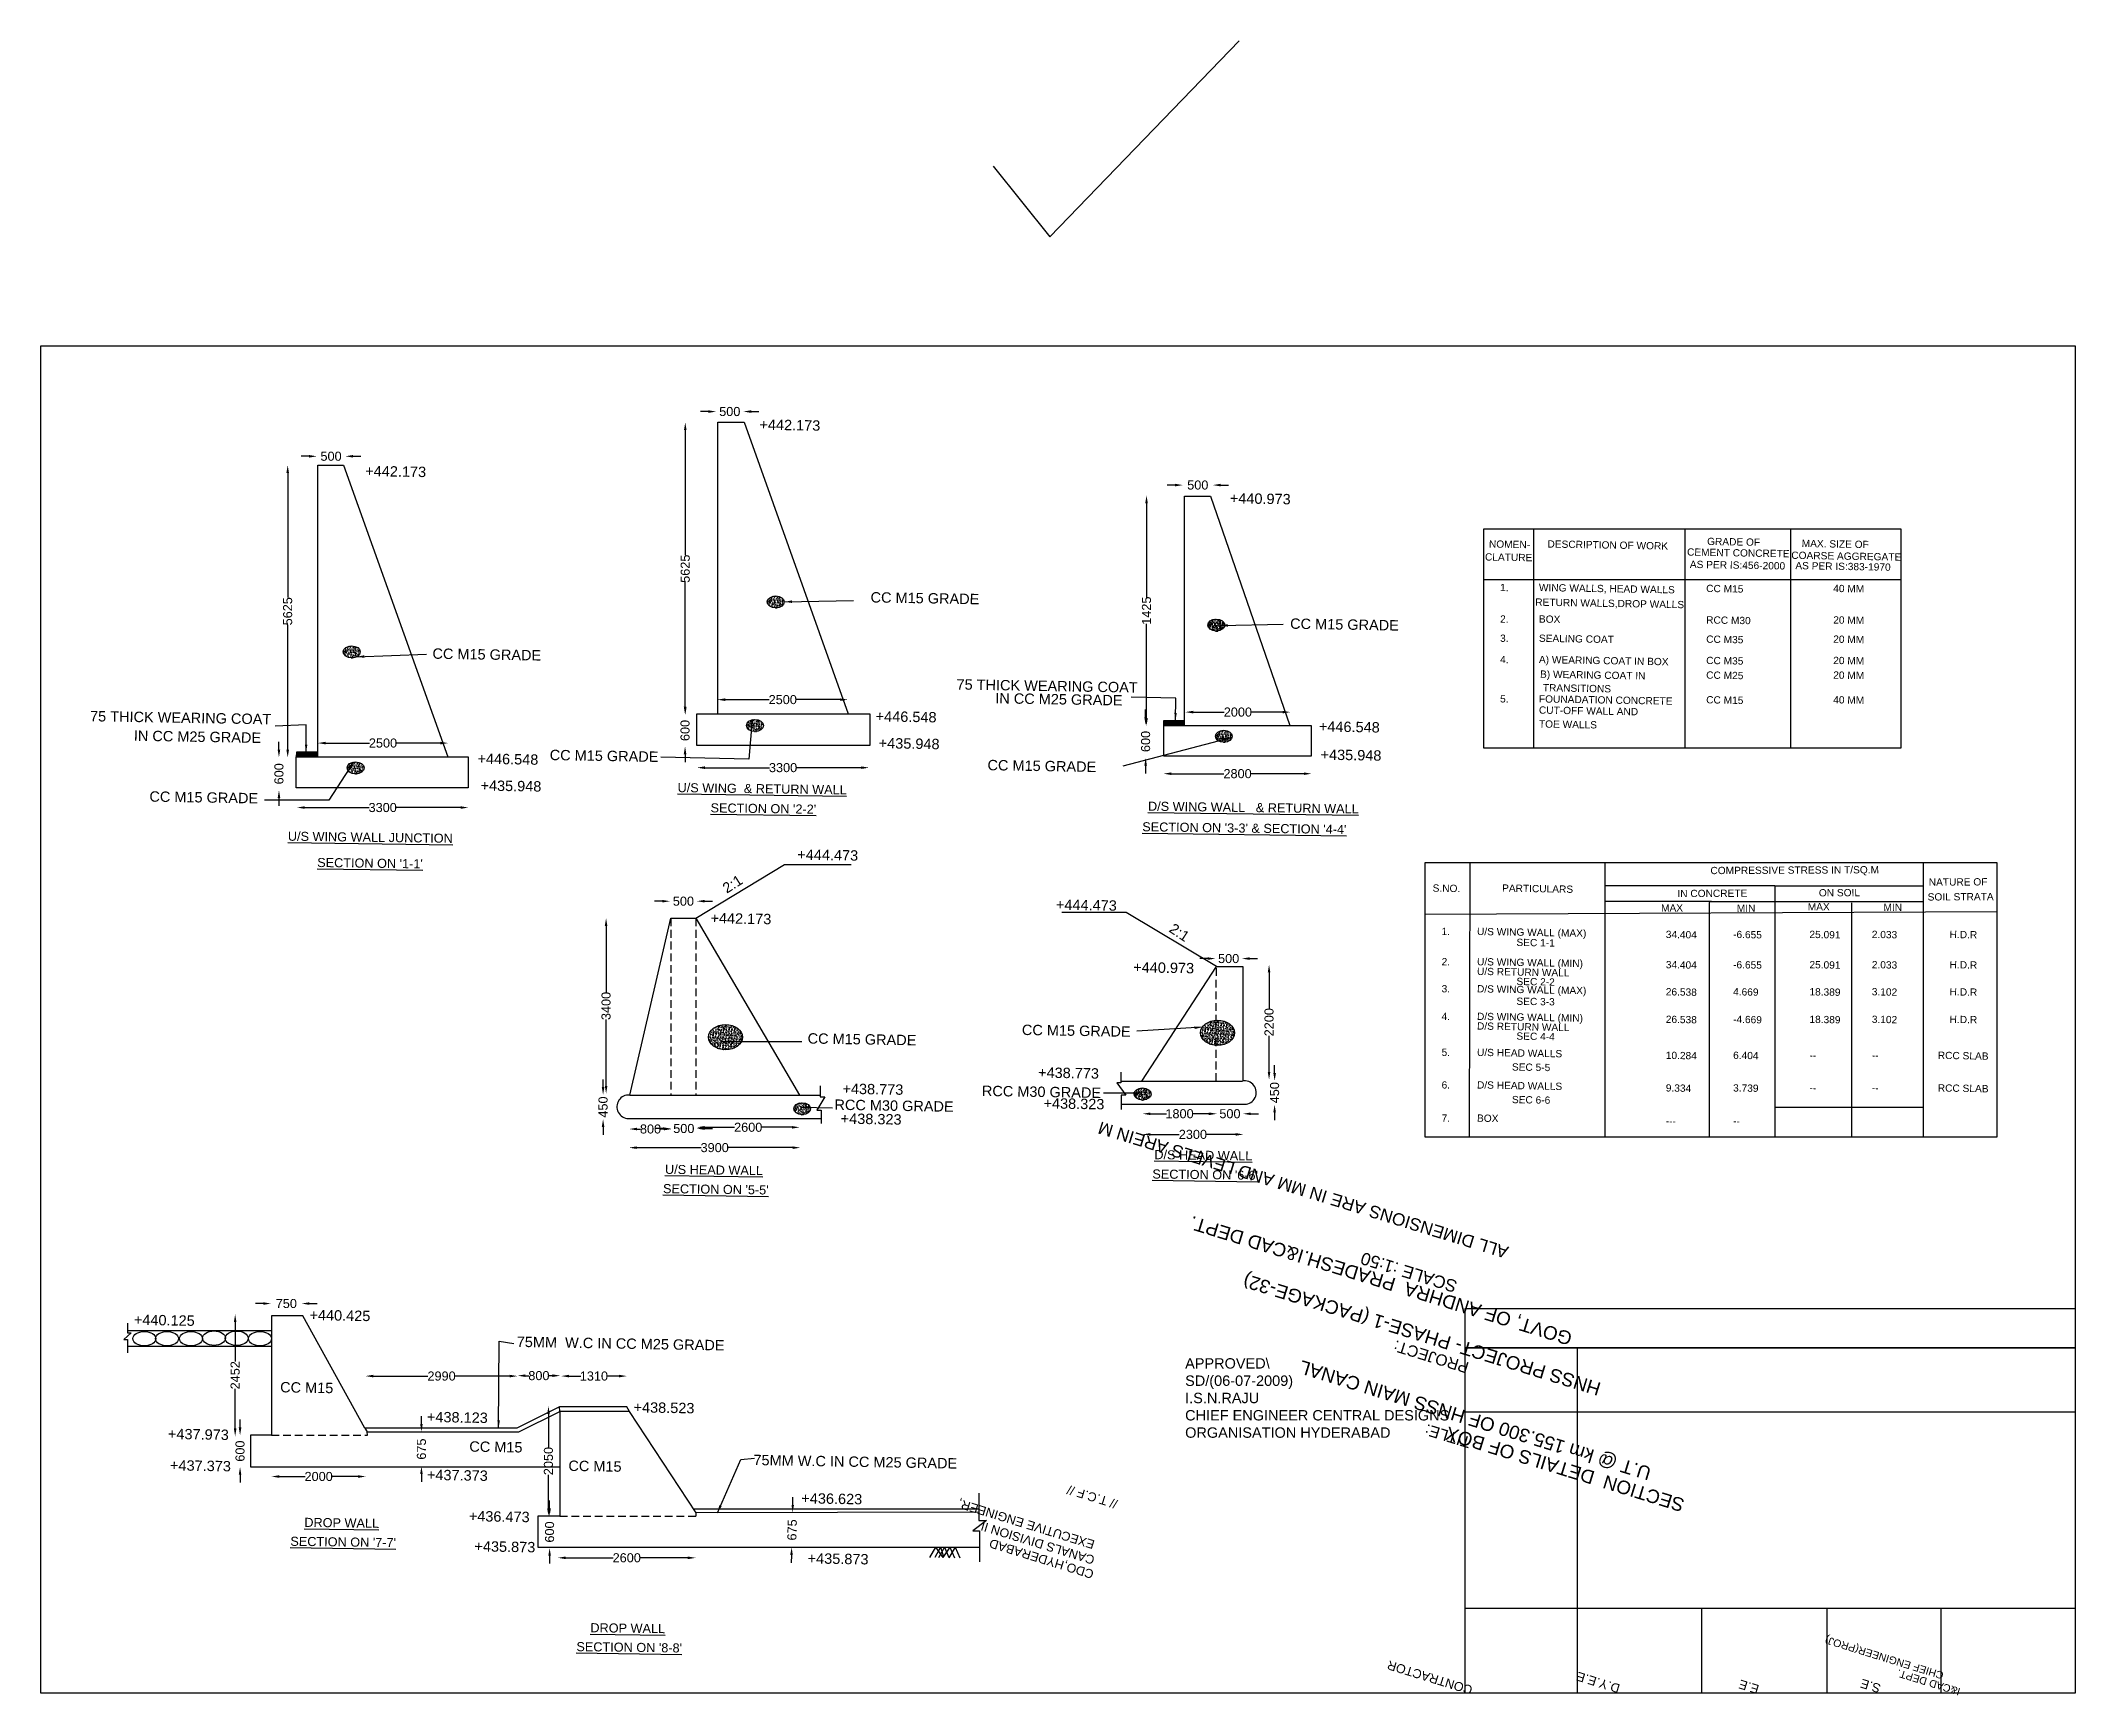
# Model space of a CAD drawing. Header units: millimetres. Extents: x -339 to 38875, y 4320 to 36213.
import ezdxf

# ---------------------------------------------------------------- set-up
doc = ezdxf.new("R2010")
doc.units = ezdxf.units.MM
doc.header["$MEASUREMENT"] = 0
doc.linetypes.add('DASHED', pattern=[0.75, 0.5, -0.25])
for name, color, linetype in [('DIM', 7, 'Continuous'), ('DWG', 7, 'Continuous'), ('TXT', 7, 'Continuous'), ('TXT @ 1', 7, 'Continuous')]:
    doc.layers.add(name, color=color, linetype=linetype)
doc.styles.add('Notes', font='arial.ttf', dxfattribs={"height": 0.1})
doc.styles.get("Standard").update_dxf_attribs({"font": 'arial.ttf'})
doc.dimstyles.new('Civil', dxfattribs={"dimtxt": 175, "dimasz": 150, "dimexe": 0.1, "dimexo": 0.0625, "dimgap": 0.09, "dimtad": 0, "dimdec": 0, "dimzin": 12, "dimdsep": 46, "dimtxsty": 'Standard', "dimcen": 0.1, "dimse1": 1, "dimse2": 1, "dimadec": 5, "dimazin": 2, "dimtfac": 1, "dimtdec": 0, "dimtofl": 0, "dimtmove": 0, "dimatfit": 3, "dimfxl": 1, "dimfrac": 1, "dimtolj": 1, "dimtzin": 0, "dimarcsym": 0})
pattern_1 = [(50, (0, 0), (71.72602, -6.27521), [7.5, -82.5]), (355, (0, 0), (-13.87513, 75.21921), [6, -66]), (100.45144, (5.98, -0.52), (57.85088, 68.944), [6.37402, -70.11421]), (46.1842, (0, 20), (106.72413, -16.55193), [11.25, -123.75]), (96.63564, (8.89, 18.62), (93.4662, 97.41186), [9.56103, -105.17138]), (351.18416, (0, 20), (93.4662, 97.41186), [9, -99]), (21, (10, 15), (59.6907, -40.26189), [7.5, -82.5]), (326, (10, 15), (24.33153, 72.515), [6, -66]), (71.45144, (14.974, 11.645), (84.02224, 32.25312), [6.37402, -70.11421]), (37.5, (0, 0), (1.215986, 33.289385), [0, -65.2, 0, -67, 0, -66.25]), (7.5, (0, 0), (26.306954, 39.44117), [0, -38.2, 0, -63.7, 0, -25.25]), (327.5, (-22.3, 0), (53.382244, -2.255487), [0, -25, 0, -78, 0, -103.5]), (317.5, (-32.3, 0), (58.31862, 10.0105), [0, -32.5, 0, -51.8, 0, -73.5])]
pattern_2 = [(50, (-9483.056, -83.82), (71.72602, -6.27521), [7.5, -82.5]), (355, (-9483.056, -83.82), (-13.87513, 75.21921), [6, -66]), (100.45144, (-9477.08, -84.345), (57.85088, 68.944), [6.37402, -70.11421]), (46.1842, (-9483.06, -63.82), (106.72413, -16.55193), [11.25, -123.75]), (96.63564, (-9474.16, -65.2), (93.4662, 97.41186), [9.56103, -105.17138]), (351.18416, (-9483.06, -63.82), (93.4662, 97.41186), [9, -99]), (21, (-9473.056, -68.82), (59.6907, -40.26189), [7.5, -82.5]), (326, (-9473.056, -68.82), (24.33153, 72.515), [6, -66]), (71.45144, (-9468.08, -72.18), (84.02224, 32.25312), [6.37402, -70.11421]), (37.5, (-9483.056, -83.822), (1.215986, 33.289385), [0, -65.2, 0, -67, 0, -66.25]), (7.5, (-9483.056, -83.822), (26.306954, 39.44117), [0, -38.2, 0, -63.7, 0, -25.25]), (327.5, (-9505.356, -83.822), (53.382244, -2.255487), [0, -25, 0, -78, 0, -103.5]), (317.5, (-9515.356, -83.82), (58.31862, 10.0105), [0, -32.5, 0, -51.8, 0, -73.5])]

msp = doc.modelspace()

# ---------------------------------------------------------------- texts
at = {"layer": 'TXT'}
for s, height, rotation, p in [('+442.173', 200, 359.01066, (13512.1, 28714.3)), ('+442.173', 200, 359.01066, (5914.7, 27820.3)), ('+440.973', 200, 359.01066, (22578.4, 27295.5)), ('CLATURE', 140, 359.01066, (27496.8, 26193.7)), ('NOMEN-', 140, 359.01066, (27573.2, 26443.2)), ('DESCRIPTION OF WORK', 140, 359.01066, (28700.8, 26443.2)), ('CEMENT CONCRETE', 140, 359.01066, (31390.7, 26288.4)), ('GRADE OF', 140, 359.01066, (31777.6, 26492.8)), ('COARSE AGGREGATE', 140, 359.01066, (33400.7, 26226.3)), ('MAX. SIZE OF', 140, 359.01066, (33600.8, 26454)), ('AS PER IS:456-2000', 140, 359.01066, (31445.3, 26050.5)), ('AS PER IS:383-1970', 140, 359.01066, (33478.5, 26026.5)), ('CC M15 GRADE', 200, 359.01066, (15654.1, 25385.2)), ('1.', 140, 359.01066, (27787.4, 25604.2)), ('WING WALLS, HEAD WALLS', 140, 359.01066, (28536.2, 25604.2)), ('CC M15', 140, 359.01066, (31759.7, 25586.6)), ('40 MM', 140, 359.01066, (34208.6, 25586.6)), ('2.', 140, 359.01066, (27787.4, 24996.9)), ('RETURN WALLS,DROP WALLS', 140, 359.01066, (28465.7, 25322.7)), ('BOX', 140, 359.01066, (28536.2, 24996.9)), ('RCC M30', 140, 359.01066, (31759.7, 24979.3)), ('20 MM', 140, 359.01066, (34208.6, 24979.3)), ('CC M15 GRADE', 200, 359.01066, (23740.7, 24878)), ('3.', 140, 359.01066, (27787.4, 24626.5)), ('SEALING COAT', 140, 359.01066, (28536.2, 24626.5)), ('CC M35', 140, 359.01066, (31759.7, 24608.9)), ('20 MM', 140, 359.01066, (34208.6, 24608.9)), ('CC M15 GRADE', 200, 359.01066, (7210.1, 24300.5)), ('4.', 140, 359.01066, (27787.4, 24215.9)), ('A) WEARING COAT IN BOX', 140, 359.01066, (28536.2, 24215.9)), ('CC M35', 140, 359.01066, (31759.7, 24198.3)), ('20 MM', 140, 359.01066, (34208.6, 24198.3)), ('B) WEARING COAT IN ', 140, 359.01066, (28557.6, 23934.3)), ('CC M25', 140, 359.01066, (31759.7, 23916.7)), ('20 MM', 140, 359.01066, (34208.6, 23916.7)), ('75 THICK WEARING COAT', 200, 359.01066, (17311, 23706.5)), ('IN CC M25 GRADE', 200, 359.01066, (18057.4, 23440.2)), ('5.', 140, 359.01066, (27787.4, 23457.7)), ('FOUNADATION CONCRETE', 140, 359.01066, (28536.2, 23457.7)), (' TRANSITIONS', 140, 359.01066, (28557.6, 23673.8)), ('CC M15', 140, 359.01066, (31759.7, 23440.1)), ('40 MM', 140, 359.01066, (34208.6, 23440.1)), ('75 THICK WEARING COAT', 200, 359.01066, (610.4, 23094.5)), ('+446.548', 200, 359.01066, (15752.8, 23092.1)), ('CUT-OFF WALL AND ', 140, 359.01066, (28536.2, 23242.1)), ('IN CC M25 GRADE', 200, 359.01066, (1454.5, 22718.5)), ('+435.948', 200, 359.01066, (15810.9, 22575)), ('+446.548', 200, 359.01066, (24295.1, 22897)), ('TOE WALLS', 140, 359.01066, (28536.2, 22974.5)), ('+446.548', 200, 359.01066, (8077.6, 22275.6)), ('CC M15 GRADE', 200, 359.01066, (9470, 22346.6)), ('CC M15 GRADE', 200, 359.01066, (17908.1, 22151.5)), ('+435.948', 200, 359.01066, (24327.1, 22353.9)), ('CC M15 GRADE', 200, 359.01066, (1754.7, 21545.8)), ('+435.948', 200, 359.01066, (8135.6, 21758.4)), ('%%UU/S WING  & RETURN WALL', 175, 359.23979, (11935.3, 21728.9)), ("%%USECTION ON '2-2'", 175, 359.23979, (12570.5, 21339)), ('%%UD/S WING WALL   & RETURN WALL', 175, 359.23979, (21001.7, 21370.9)), ('%%UU/S WING WALL JUNCTION', 175, 359.23979, (4424, 20792.5)), ("%%USECTION ON '3-3' & SECTION '4-4'", 175, 359.23979, (20891.3, 20974.2)), ("%%USECTION ON '1-1'", 175, 359.23979, (4988.9, 20285.7)), ('+444.473', 200, 359.01066, (14242, 20427)), ('2:1', 200, 32.47976, (12883.8, 19769.2)), ('COMPRESSIVE STRESS IN T/SQ.M', 140, 0.29165, (31843.2, 20147.8)), ('NATURE OF', 140, 0.29165, (36051.5, 19924.9)), ('+444.473', 200, 359.01066, (19226.9, 19462.4)), ('S.NO.', 140, 359.01066, (26487.4, 19810.6)), ('PARTICULARS', 140, 359.01066, (27826.1, 19810.6)), ('IN CONCRETE', 140, 0.29165, (31206.2, 19704.5)), ('ON SOIL', 140, 0.29165, (33933.1, 19718.8)), ('SOIL STRATA', 140, 0.29165, (36030, 19639)), ('+442.173', 200, 359.01066, (12568.1, 19201.5)), ('MAX', 140, 0.29165, (30891.5, 19425)), ('MIN', 140, 0.29165, (32351.6, 19419.9)), ('MAX', 140, 0.29165, (33718.6, 19447.5)), ('MIN', 140, 0.29165, (35178.6, 19437.2)), ('2:1', 200, 326.46772, (21391.6, 19048.9)), ('1.', 140, 359.01066, (26660.5, 18975.1)), ('U/S WING WALL (MAX)', 140, 359.01066, (27343.1, 18975.1)), ('SEC 1-1', 140, 359.01066, (28102.6, 18763.9)), ('34.404', 140, 359.01066, (30981.4, 18917.6)), ('-6.655', 140, 359.01066, (32279.3, 18917.6)), ('25.091', 140, 359.01066, (33750.2, 18917.6)), ('2.033', 140, 359.01066, (34952, 18917.6)), ('H.D.R', 140, 359.01066, (36451.8, 18917.6)), ('+440.973', 200, 359.01066, (20716.7, 18255.3)), ('2.', 140, 359.01066, (26660.5, 18392)), ('U/S WING WALL (MIN)', 140, 359.01066, (27343.1, 18392)), ('34.404', 140, 359.01066, (30981.4, 18334.4)), ('-6.655', 140, 359.01066, (32279.3, 18334.4)), ('25.091', 140, 359.01066, (33750.2, 18334.4)), ('2.033', 140, 359.01066, (34952, 18334.4)), ('H.D.R', 140, 359.01066, (36451.8, 18334.4)), ('U/S RETURN WALL', 140, 359.01066, (27343.1, 18205.7)), ('SEC 2-2', 140, 359.01066, (28102.6, 18011)), ('3.', 140, 359.01066, (26660.5, 17869.5)), ('D/S WING WALL (MAX)', 140, 359.01066, (27343.1, 17869.5)), ('SEC 3-3', 140, 359.01066, (28102.6, 17629.5)), ('26.538', 140, 359.01066, (30981.4, 17812)), ('4.669', 140, 359.01066, (32279.3, 17812)), ('18.389', 140, 359.01066, (33750.2, 17812)), ('3.102', 140, 359.01066, (34952, 17812)), ('H.D.R', 140, 359.01066, (36451.8, 17812)), ('4.', 140, 359.01066, (26660.5, 17338.5)), ('D/S WING WALL (MIN)', 140, 359.01066, (27343.1, 17338.5)), ('D/S RETURN WALL', 140, 359.01066, (27343.1, 17152.2)), ('26.538', 140, 359.01066, (30981.4, 17280.9)), ('-4.669', 140, 359.01066, (32279.3, 17280.9)), ('18.389', 140, 359.01066, (33750.2, 17280.9)), ('3.102', 140, 359.01066, (34952, 17280.9)), ('H.D.R', 140, 359.01066, (36451.8, 17280.9)), ('CC M15 GRADE', 200, 359.01066, (14441, 16882.9)), ('CC M15 GRADE', 200, 359.01066, (18570.5, 17048.2)), ('SEC 4-4', 140, 359.01066, (28102.6, 16957.5)), ('5.', 140, 359.01066, (26660.5, 16644.8)), ('U/S HEAD WALLS', 140, 359.01066, (27343.1, 16644.8)), ('SEC 5-5', 140, 359.01066, (28015.9, 16363)), ('10.284', 140, 359.01066, (30981.4, 16587.2)), ('6.404', 140, 359.01066, (32279.3, 16587.2)), ('--', 140, 359.01066, (33750.2, 16587.2)), ('--', 140, 359.01066, (34952, 16587.2)), ('RCC SLAB', 140, 359.01066, (36223.9, 16587.2)), ('+438.773', 200, 359.01066, (15112.2, 15913.8)), ('+438.773', 200, 359.01066, (18883.1, 16226.1)), ('6.', 140, 359.01066, (26660.5, 16016.1)), ('D/S HEAD WALLS', 140, 359.01066, (27343.1, 16016.1)), ('9.334', 140, 359.01066, (30981.4, 15958.6)), ('3.739', 140, 359.01066, (32279.3, 15958.6)), ('RCC SLAB', 140, 359.01066, (36223.9, 15958.6)), ('RCC M30 GRADE', 200, 359.01066, (14957.6, 15605.9)), ('RCC M30 GRADE', 200, 359.01066, (17799.5, 15872.3)), ('+438.323', 200, 359.01066, (18987.3, 15633)), ('SEC 6-6', 140, 359.01066, (28015.9, 15734.3)), ('--', 140, 359.01066, (33750.2, 15958.6)), ('--', 140, 359.01066, (34952, 15958.6)), ('+438.323', 200, 359.01066, (15078.5, 15339)), ('7.', 140, 359.01066, (26660.5, 15376.7)), ('BOX', 140, 359.01066, (27343.1, 15376.7)), ('---', 140, 359.01066, (30981.4, 15319.1)), ('--', 140, 359.01066, (32279.3, 15319.1)), ('%%UU/S HEAD WALL', 175, 359.23979, (11692.4, 14371.7)), ('%%UD/S HEAD WALL', 175, 359.23979, (21124, 14654.3)), ("%%USECTION ON '5-5'", 175, 359.23979, (11653.9, 13999.5)), ("%%USECTION ON '6-6'", 175, 359.23979, (21085.5, 14282.1)), ('+440.125', 200, 359.01066, (1455.1, 11460.5)), ('+440.425', 200, 359.01066, (4839.6, 11551.7)), ('75MM  W.C IN CC M25 GRADE', 200, 359.01066, (8834.6, 11035.5)), ('CC M15', 200, 359.01066, (4274.3, 10160)), ('+438.523', 200, 359.01066, (11085.9, 9773.9)), ('+437.973', 200, 359.01066, (2111.7, 9260.9)), ('+438.123', 200, 359.01066, (7103.4, 9588.3)), ('CC M15', 200, 359.01066, (7920.7, 9016.9)), ('+437.373', 200, 359.01066, (2152.1, 8655.5)), ('+437.373', 200, 359.01066, (7103.4, 8472.2)), ('CC M15', 200, 359.01066, (9830.2, 8645.8)), ('75MM W.C IN CC M25 GRADE', 200, 359.01066, (13396.7, 8757.2)), ('+436.473', 200, 359.01066, (7910.4, 7676)), ('+436.623', 200, 359.01066, (14319.8, 8019.9)), ('%%UDROP WALL', 175, 359.23979, (4741.1, 7566.7)), ("%%USECTION ON '7-7'", 175, 359.23979, (4471.4, 7202)), ('+435.873', 200, 359.01066, (8019, 7094.7)), ('+435.873', 200, 359.01066, (14441.5, 6861.4)), ('%%UDROP WALL', 175, 359.23979, (10254.5, 5536.3)), ("%%USECTION ON '8-8'", 175, 359.23979, (9984.8, 5171.6))]:
    msp.add_text(s, height=height, rotation=rotation, dxfattribs=at).set_placement(p)
at = {"layer": 'TXT', "insert": (21718.3, 10817.7), "char_height": 200, "width": 5356.927, "attachment_point": 1}
msp.add_mtext('APPROVED\\\\\\PSD/(06-07-2009)\\PI.S.N.RAJU\\PCHIEF ENGINEER CENTRAL DESIGNS ORGANISATION HYDERABAD', dxfattribs=at)
at = {"layer": 'TXT @ 1', "style": 'Notes'}
for s, height, p in [('ALL DIMENSIONS ARE IN MM AND LEVELS AREIN M ', 237.6, (27969.4, 12960.9)), ('GOVT, OF ANDHRA  PRADESH.I&CAD DEPT.', 259.2, (29200.1, 11305.1)), ('SCALE :1:50', 237.6, (26981.9, 12303.5)), ('HNSS PROJECT- PHASE-1 (PACKAGE-32)', 259.2, (29751.1, 10337.1)), ('PROJECT:', 216, (27204.2, 10728.4)), ('U.T @ km 155.300 OF HNSS MAIN CANAL', 259.2, (30721.9, 8706.5)), ('TITLE:', 216, (27244.9, 9286.4)), ('SECTION  DETAILS OF BOX', 259.2, (31364.1, 8096.9)), ('// T.C.F //', 171.462, (20429.1, 8080.3)), ('EXECUTIVE ENGINEER,', 171.462, (19989.6, 7300.1)), ('CANALS DIVISION II', 171.462, (19990.4, 7000.8)), ('CDO,HYDERABAD', 171.462, (19973.5, 6725.4)), ('CHIEF ENGINEER(PROJ)', 144, (36350.7, 4764.2)), ('CONTRACTOR', 172.8, (27273.7, 4493.7)), ('D.Y.E.E', 172.8, (30114, 4524.1)), ('I&CAD DEPT.', 144, (36671.4, 4452.1)), ('E.E', 172.8, (32794.8, 4510.1)), ('S.E', 172.8, (35139.3, 4525.9))]:
    msp.add_text(s, height=height, rotation=162.91013, dxfattribs=at).set_placement(p)

# ---------------------------------------------------------------- blocks, each defined once
blk = doc.blocks.new('*D2')
at = {"layer": 'Defpoints', "color": 0, "transparency": 16777216}
for p in [(3503, 9333), (3703, 9333), (3703, 8721)]:
    blk.add_point(p, dxfattribs=at)
at = {"layer": 'DIM', "color": 0, "lineweight": -2, "transparency": 16777216}
for p, q in [((3503, 9483), (3503, 9633)), ((3503, 8571), (3503, 8421))]:
    blk.add_line(p, q, dxfattribs=at)
at = {"layer": 'DIM', "color": 0, "transparency": 16777216}
for points in [[(3478, 9483), (3528, 9483), (3503, 9333)], [(3478, 8571), (3528, 8571), (3503, 8721)]]:
    blk.add_solid(points, dxfattribs=at)
at = {"layer": 'DIM', "color": 0, "transparency": 16777216, "insert": (3503, 9027), "char_height": 175, "attachment_point": 5, "rotation": 90}
blk.add_mtext('\\A1;600', dxfattribs=at)
blk = doc.blocks.new('*D3')
at = {"layer": 'Defpoints', "color": 0, "transparency": 16777216}
for p in [(4108, 8529), (5929, 8537), (5929, 8529)]:
    blk.add_point(p, dxfattribs=at)
at = {"layer": 'DIM', "color": 0, "lineweight": -2, "transparency": 16777216}
for p, q in [((4258, 8537), (4756, 8537)), ((5779, 8537), (5281, 8537))]:
    blk.add_line(p, q, dxfattribs=at)
at = {"layer": 'DIM', "color": 0, "transparency": 16777216}
for points in [[(4258, 8562), (4258, 8512), (4108, 8537)], [(5779, 8562), (5779, 8512), (5929, 8537)]]:
    blk.add_solid(points, dxfattribs=at)
at = {"layer": 'DIM', "color": 0, "transparency": 16777216, "insert": (5018, 8537), "char_height": 175, "attachment_point": 5}
blk.add_mtext('\\A1;2000', dxfattribs=at)
blk = doc.blocks.new('*D4')
at = {"layer": 'Defpoints', "color": 0, "transparency": 16777216}
for p in [(3409, 11665), (3409, 11665), (3409, 9313)]:
    blk.add_point(p, dxfattribs=at)
at = {"layer": 'DIM', "color": 0, "lineweight": -2, "transparency": 16777216}
for p, q in [((3409, 11515), (3409, 10751)), ((3409, 9463), (3409, 10227))]:
    blk.add_line(p, q, dxfattribs=at)
at = {"layer": 'DIM', "color": 0, "transparency": 16777216}
for points in [[(3384, 11515), (3434, 11515), (3409, 11665)], [(3384, 9463), (3434, 9463), (3409, 9313)]]:
    blk.add_solid(points, dxfattribs=at)
at = {"layer": 'DIM', "color": 0, "transparency": 16777216, "insert": (3409, 10489), "char_height": 175, "attachment_point": 5, "rotation": 90}
blk.add_mtext('\\A1;2452', dxfattribs=at)
blk = doc.blocks.new('*D5')
at = {"layer": 'Defpoints', "color": 0, "transparency": 16777216}
for p in [(4100, 11863), (4689, 11871), (4689, 11863)]:
    blk.add_point(p, dxfattribs=at)
at = {"layer": 'DIM', "color": 0, "lineweight": -2, "transparency": 16777216}
for p, q in [((3950, 11871), (3800, 11871)), ((4839, 11871), (4989, 11871))]:
    blk.add_line(p, q, dxfattribs=at)
at = {"layer": 'DIM', "color": 0, "transparency": 16777216}
for points in [[(3950, 11896), (3950, 11846), (4100, 11871)], [(4839, 11896), (4839, 11846), (4689, 11871)]]:
    blk.add_solid(points, dxfattribs=at)
at = {"layer": 'DIM', "color": 0, "transparency": 16777216, "insert": (4395, 11871), "char_height": 175, "attachment_point": 5}
blk.add_mtext('\\A1;750', dxfattribs=at)
blk = doc.blocks.new('*D6')
at = {"layer": 'Defpoints', "color": 0, "transparency": 16777216}
for p in [(6999, 9399), (7030, 9399), (7030, 8733)]:
    blk.add_point(p, dxfattribs=at)
at = {"layer": 'DIM', "color": 0, "lineweight": -2, "transparency": 16777216}
for p, q in [((6999, 9549), (6999, 9699)), ((6999, 8583), (6999, 8433))]:
    blk.add_line(p, q, dxfattribs=at)
at = {"layer": 'DIM', "color": 0, "transparency": 16777216}
for points in [[(6974, 9549), (7024, 9549), (6999, 9399)], [(6974, 8583), (7024, 8583), (6999, 8733)]]:
    blk.add_solid(points, dxfattribs=at)
at = {"layer": 'DIM', "color": 0, "transparency": 16777216, "insert": (6999, 9066), "char_height": 175, "attachment_point": 5, "rotation": 90}
blk.add_mtext('\\A1;675', dxfattribs=at)
blk = doc.blocks.new('*D7')
at = {"layer": 'Defpoints', "color": 0, "transparency": 16777216}
for p in [(5923, 10466), (8851, 10473), (8851, 10466)]:
    blk.add_point(p, dxfattribs=at)
at = {"layer": 'DIM', "color": 0, "lineweight": -2, "transparency": 16777216}
for p, q in [((6073, 10473), (7124, 10473)), ((8701, 10473), (7650, 10473))]:
    blk.add_line(p, q, dxfattribs=at)
at = {"layer": 'DIM', "color": 0, "transparency": 16777216}
for points in [[(6073, 10498), (6073, 10448), (5923, 10473)], [(8701, 10498), (8701, 10448), (8851, 10473)]]:
    blk.add_solid(points, dxfattribs=at)
at = {"layer": 'DIM', "color": 0, "transparency": 16777216, "insert": (7387, 10473), "char_height": 175, "attachment_point": 5}
blk.add_mtext('\\A1;2990', dxfattribs=at)
blk = doc.blocks.new('*D8')
at = {"layer": 'Defpoints', "color": 0, "transparency": 16777216}
for p in [(8851, 10458), (9675, 10481), (9675, 10458)]:
    blk.add_point(p, dxfattribs=at)
at = {"layer": 'DIM', "color": 0, "lineweight": -2, "transparency": 16777216}
for p, q in [((9001, 10481), (9070, 10481)), ((9525, 10481), (9456, 10481))]:
    blk.add_line(p, q, dxfattribs=at)
at = {"layer": 'DIM', "color": 0, "transparency": 16777216}
for points in [[(9001, 10506), (9001, 10456), (8851, 10481)], [(9525, 10506), (9525, 10456), (9675, 10481)]]:
    blk.add_solid(points, dxfattribs=at)
at = {"layer": 'DIM', "color": 0, "transparency": 16777216, "insert": (9263, 10481), "char_height": 175, "attachment_point": 5}
blk.add_mtext('\\A1;800', dxfattribs=at)
blk = doc.blocks.new('*D9')
at = {"layer": 'Defpoints', "color": 0, "transparency": 16777216}
for p in [(9691, 10473), (10955, 10473), (10955, 10473)]:
    blk.add_point(p, dxfattribs=at)
at = {"layer": 'DIM', "color": 0, "lineweight": -2, "transparency": 16777216}
for p, q in [((9841, 10473), (10070, 10473)), ((10805, 10473), (10576, 10473))]:
    blk.add_line(p, q, dxfattribs=at)
at = {"layer": 'DIM', "color": 0, "transparency": 16777216}
for points in [[(9841, 10498), (9841, 10448), (9691, 10473)], [(10805, 10498), (10805, 10448), (10955, 10473)]]:
    blk.add_solid(points, dxfattribs=at)
at = {"layer": 'DIM', "color": 0, "transparency": 16777216, "insert": (10323, 10473), "char_height": 175, "attachment_point": 5}
blk.add_mtext('\\A1;1310', dxfattribs=at)
blk = doc.blocks.new('*D10')
at = {"layer": 'Defpoints', "color": 0, "transparency": 16777216}
for p in [(9418, 7776), (9469, 7776), (9418, 7160)]:
    blk.add_point(p, dxfattribs=at)
at = {"layer": 'DIM', "color": 0, "lineweight": -2, "transparency": 16777216}
for p, q in [((9469, 7926), (9469, 8076)), ((9469, 7010), (9469, 6860))]:
    blk.add_line(p, q, dxfattribs=at)
at = {"layer": 'DIM', "color": 0, "transparency": 16777216}
for points in [[(9444, 7926), (9494, 7926), (9469, 7776)], [(9444, 7010), (9494, 7010), (9469, 7160)]]:
    blk.add_solid(points, dxfattribs=at)
at = {"layer": 'DIM', "color": 0, "transparency": 16777216, "insert": (9469, 7468), "char_height": 175, "attachment_point": 5, "rotation": 90}
blk.add_mtext('\\A1;600', dxfattribs=at)
blk = doc.blocks.new('*D11')
at = {"layer": 'Defpoints', "color": 0, "transparency": 16777216}
for p in [(9382, 9893), (9447, 9893), (9382, 7776)]:
    blk.add_point(p, dxfattribs=at)
at = {"layer": 'DIM', "color": 0, "lineweight": -2, "transparency": 16777216}
for p, q in [((9447, 9743), (9447, 9097)), ((9447, 7926), (9447, 8572))]:
    blk.add_line(p, q, dxfattribs=at)
at = {"layer": 'DIM', "color": 0, "transparency": 16777216}
for points in [[(9422, 9743), (9472, 9743), (9447, 9893)], [(9422, 7926), (9472, 7926), (9447, 7776)]]:
    blk.add_solid(points, dxfattribs=at)
at = {"layer": 'DIM', "color": 0, "transparency": 16777216, "insert": (9447, 8835), "char_height": 175, "attachment_point": 5, "rotation": 90}
blk.add_mtext('\\A1;2050', dxfattribs=at)
blk = doc.blocks.new('*D12')
at = {"layer": 'Defpoints', "color": 0, "transparency": 16777216}
for p in [(9629, 6922), (12283, 6970), (12283, 6922)]:
    blk.add_point(p, dxfattribs=at)
at = {"layer": 'DIM', "color": 0, "lineweight": -2, "transparency": 16777216}
for p, q in [((9779, 6970), (10693, 6970)), ((12133, 6970), (11219, 6970))]:
    blk.add_line(p, q, dxfattribs=at)
at = {"layer": 'DIM', "color": 0, "transparency": 16777216}
for points in [[(9779, 6995), (9779, 6945), (9629, 6970)], [(12133, 6995), (12133, 6945), (12283, 6970)]]:
    blk.add_solid(points, dxfattribs=at)
at = {"layer": 'DIM', "color": 0, "transparency": 16777216, "insert": (10956, 6970), "char_height": 175, "attachment_point": 5}
blk.add_mtext('\\A1;2600', dxfattribs=at)
blk = doc.blocks.new('*D13')
at = {"layer": 'Defpoints', "color": 0, "transparency": 16777216}
for p in [(10999, 14867), (14302, 14876), (14302, 14867)]:
    blk.add_point(p, dxfattribs=at)
at = {"layer": 'DIM', "color": 0, "lineweight": -2, "transparency": 16777216}
for p, q in [((11149, 14876), (12390, 14876)), ((14152, 14876), (12912, 14876))]:
    blk.add_line(p, q, dxfattribs=at)
at = {"layer": 'DIM', "color": 0, "transparency": 16777216}
for points in [[(11149, 14901), (11149, 14851), (10999, 14876)], [(14152, 14901), (14152, 14851), (14302, 14876)]]:
    blk.add_solid(points, dxfattribs=at)
at = {"layer": 'DIM', "color": 0, "transparency": 16777216, "insert": (12651, 14876), "char_height": 175, "attachment_point": 5}
blk.add_mtext('\\A1;3900', dxfattribs=at)
blk = doc.blocks.new('*D14')
at = {"layer": 'Defpoints', "color": 0, "transparency": 16777216}
for p in [(11004, 15235), (11825, 15235), (11825, 15235)]:
    blk.add_point(p, dxfattribs=at)
at = {"layer": 'DIM', "color": 0, "lineweight": -2, "transparency": 16777216}
for p, q in [((11154, 15235), (11221, 15235)), ((11675, 15235), (11608, 15235))]:
    blk.add_line(p, q, dxfattribs=at)
at = {"layer": 'DIM', "color": 0, "transparency": 16777216}
for points in [[(11154, 15260), (11154, 15210), (11004, 15235)], [(11675, 15260), (11675, 15210), (11825, 15235)]]:
    blk.add_solid(points, dxfattribs=at)
at = {"layer": 'DIM', "color": 0, "transparency": 16777216, "insert": (11414, 15235), "char_height": 175, "attachment_point": 5}
blk.add_mtext('\\A1;800', dxfattribs=at)
blk = doc.blocks.new('*D15')
at = {"layer": 'Defpoints', "color": 0, "transparency": 16777216}
for p in [(11806, 15226), (12306, 15244), (12306, 15226)]:
    blk.add_point(p, dxfattribs=at)
at = {"layer": 'DIM', "color": 0, "lineweight": -2, "transparency": 16777216}
for p, q in [((11656, 15244), (11506, 15244)), ((12456, 15244), (12606, 15244))]:
    blk.add_line(p, q, dxfattribs=at)
at = {"layer": 'DIM', "color": 0, "transparency": 16777216}
for points in [[(11656, 15269), (11656, 15219), (11806, 15244)], [(12456, 15269), (12456, 15219), (12306, 15244)]]:
    blk.add_solid(points, dxfattribs=at)
at = {"layer": 'DIM', "color": 0, "transparency": 16777216, "insert": (12056, 15244), "char_height": 175, "attachment_point": 5}
blk.add_mtext('\\A1;500', dxfattribs=at)
blk = doc.blocks.new('*D16')
at = {"layer": 'Defpoints', "color": 0, "transparency": 16777216}
for p in [(12306, 15240), (14288, 15268), (14288, 15240)]:
    blk.add_point(p, dxfattribs=at)
at = {"layer": 'DIM', "color": 0, "lineweight": -2, "transparency": 16777216}
for p, q in [((12456, 15268), (13034, 15268)), ((14138, 15268), (13560, 15268))]:
    blk.add_line(p, q, dxfattribs=at)
at = {"layer": 'DIM', "color": 0, "transparency": 16777216}
for points in [[(12456, 15293), (12456, 15243), (12306, 15268)], [(14138, 15293), (14138, 15243), (14288, 15268)]]:
    blk.add_solid(points, dxfattribs=at)
at = {"layer": 'DIM', "color": 0, "transparency": 16777216, "insert": (13297, 15268), "char_height": 175, "attachment_point": 5}
blk.add_mtext('\\A1;2600', dxfattribs=at)
blk = doc.blocks.new('*D17')
at = {"layer": 'Defpoints', "color": 0, "transparency": 16777216}
for p in [(10500, 15892), (10537, 15892), (10537, 15426)]:
    blk.add_point(p, dxfattribs=at)
at = {"layer": 'DIM', "color": 0, "lineweight": -2, "transparency": 16777216}
for p, q in [((10500, 16042), (10500, 16192)), ((10500, 15276), (10500, 15126))]:
    blk.add_line(p, q, dxfattribs=at)
at = {"layer": 'DIM', "color": 0, "transparency": 16777216}
for points in [[(10475, 16042), (10525, 16042), (10500, 15892)], [(10475, 15276), (10525, 15276), (10500, 15426)]]:
    blk.add_solid(points, dxfattribs=at)
at = {"layer": 'DIM', "color": 0, "transparency": 16777216, "insert": (10500, 15659), "char_height": 175, "attachment_point": 5, "rotation": 90}
blk.add_mtext('\\A1;450', dxfattribs=at)
blk = doc.blocks.new('*D18')
at = {"layer": 'Defpoints', "color": 0, "transparency": 16777216}
for p in [(10558, 19298), (10599, 19298), (10599, 15917)]:
    blk.add_point(p, dxfattribs=at)
at = {"layer": 'DIM', "color": 0, "lineweight": -2, "transparency": 16777216}
for p, q in [((10558, 19148), (10558, 17868)), ((10558, 16067), (10558, 17346))]:
    blk.add_line(p, q, dxfattribs=at)
at = {"layer": 'DIM', "color": 0, "transparency": 16777216}
for points in [[(10533, 19148), (10583, 19148), (10558, 19298)], [(10533, 16067), (10583, 16067), (10558, 15917)]]:
    blk.add_solid(points, dxfattribs=at)
at = {"layer": 'DIM', "color": 0, "transparency": 16777216, "insert": (10558, 17607), "char_height": 175, "attachment_point": 5, "rotation": 90}
blk.add_mtext('\\A1;3400', dxfattribs=at)
blk = doc.blocks.new('*D19')
at = {"layer": 'Defpoints', "color": 0, "transparency": 16777216}
for p in [(11790, 19610), (12307, 19626), (12307, 19610)]:
    blk.add_point(p, dxfattribs=at)
at = {"layer": 'DIM', "color": 0, "lineweight": -2, "transparency": 16777216}
for p, q in [((11640, 19626), (11490, 19626)), ((12457, 19626), (12607, 19626))]:
    blk.add_line(p, q, dxfattribs=at)
at = {"layer": 'DIM', "color": 0, "transparency": 16777216}
for points in [[(11640, 19651), (11640, 19601), (11790, 19626)], [(12457, 19651), (12457, 19601), (12307, 19626)]]:
    blk.add_solid(points, dxfattribs=at)
at = {"layer": 'DIM', "color": 0, "transparency": 16777216, "insert": (12048, 19626), "char_height": 175, "attachment_point": 5}
blk.add_mtext('\\A1;500', dxfattribs=at)
blk = doc.blocks.new('*D20')
at = {"layer": 'Defpoints', "color": 0, "transparency": 16777216}
for p in [(20895, 15150), (22841, 15150), (22841, 15131)]:
    blk.add_point(p, dxfattribs=at)
at = {"layer": 'DIM', "color": 0, "lineweight": -2, "transparency": 16777216}
for p, q in [((21045, 15131), (21605, 15131)), ((22691, 15131), (22131, 15131))]:
    blk.add_line(p, q, dxfattribs=at)
at = {"layer": 'DIM', "color": 0, "transparency": 16777216}
for points in [[(21045, 15156), (21045, 15106), (20895, 15131)], [(22691, 15156), (22691, 15106), (22841, 15131)]]:
    blk.add_solid(points, dxfattribs=at)
at = {"layer": 'DIM', "color": 0, "transparency": 16777216, "insert": (21868, 15131), "char_height": 175, "attachment_point": 5}
blk.add_mtext('\\A1;2300', dxfattribs=at)
blk = doc.blocks.new('*D21')
at = {"layer": 'Defpoints', "color": 0, "transparency": 16777216}
for p in [(20900, 15496), (22319, 15529), (22319, 15496)]:
    blk.add_point(p, dxfattribs=at)
at = {"layer": 'DIM', "color": 0, "lineweight": -2, "transparency": 16777216}
for p, q in [((21050, 15529), (21357, 15529)), ((22169, 15529), (21862, 15529))]:
    blk.add_line(p, q, dxfattribs=at)
at = {"layer": 'DIM', "color": 0, "transparency": 16777216}
for points in [[(21050, 15554), (21050, 15504), (20900, 15529)], [(22169, 15554), (22169, 15504), (22319, 15529)]]:
    blk.add_solid(points, dxfattribs=at)
at = {"layer": 'DIM', "color": 0, "transparency": 16777216, "insert": (21610, 15529), "char_height": 175, "attachment_point": 5}
blk.add_mtext('\\A1;1800', dxfattribs=at)
blk = doc.blocks.new('*D22')
at = {"layer": 'Defpoints', "color": 0, "transparency": 16777216}
for p in [(22333, 15525), (22831, 15529), (22831, 15525)]:
    blk.add_point(p, dxfattribs=at)
at = {"layer": 'DIM', "color": 0, "lineweight": -2, "transparency": 16777216}
for p, q in [((22183, 15529), (22033, 15529)), ((22981, 15529), (23131, 15529))]:
    blk.add_line(p, q, dxfattribs=at)
at = {"layer": 'DIM', "color": 0, "transparency": 16777216}
for points in [[(22183, 15554), (22183, 15504), (22333, 15529)], [(22981, 15554), (22981, 15504), (22831, 15529)]]:
    blk.add_solid(points, dxfattribs=at)
at = {"layer": 'DIM', "color": 0, "transparency": 16777216, "insert": (22582, 15529), "char_height": 175, "attachment_point": 5}
blk.add_mtext('\\A1;500', dxfattribs=at)
blk = doc.blocks.new('*D23')
at = {"layer": 'Defpoints', "color": 0, "transparency": 16777216}
for p in [(23192, 16164), (23192, 15705), (23443, 15705)]:
    blk.add_point(p, dxfattribs=at)
at = {"layer": 'DIM', "color": 0, "lineweight": -2, "transparency": 16777216}
for p, q in [((23443, 16314), (23443, 16464)), ((23443, 15555), (23443, 15405))]:
    blk.add_line(p, q, dxfattribs=at)
at = {"layer": 'DIM', "color": 0, "transparency": 16777216}
for points in [[(23418, 16314), (23468, 16314), (23443, 16164)], [(23418, 15555), (23468, 15555), (23443, 15705)]]:
    blk.add_solid(points, dxfattribs=at)
at = {"layer": 'DIM', "color": 0, "transparency": 16777216, "insert": (23443, 15935), "char_height": 175, "attachment_point": 5, "rotation": 90}
blk.add_mtext('\\A1;450', dxfattribs=at)
blk = doc.blocks.new('*D24')
at = {"layer": 'Defpoints', "color": 0, "transparency": 16777216}
for p in [(23201, 18403), (23336, 18403), (23201, 16186)]:
    blk.add_point(p, dxfattribs=at)
at = {"layer": 'DIM', "color": 0, "lineweight": -2, "transparency": 16777216}
for p, q in [((23336, 18253), (23336, 17557)), ((23336, 16336), (23336, 17032))]:
    blk.add_line(p, q, dxfattribs=at)
at = {"layer": 'DIM', "color": 0, "transparency": 16777216}
for points in [[(23311, 18253), (23361, 18253), (23336, 18403)], [(23311, 16336), (23361, 16336), (23336, 16186)]]:
    blk.add_solid(points, dxfattribs=at)
at = {"layer": 'DIM', "color": 0, "transparency": 16777216, "insert": (23336, 17294), "char_height": 175, "attachment_point": 5, "rotation": 90}
blk.add_mtext('\\A1;2200', dxfattribs=at)
blk = doc.blocks.new('*D25')
at = {"layer": 'Defpoints', "color": 0, "transparency": 16777216}
for p in [(22304, 18502), (22811, 18520), (22811, 18502)]:
    blk.add_point(p, dxfattribs=at)
at = {"layer": 'DIM', "color": 0, "lineweight": -2, "transparency": 16777216}
for p, q in [((22154, 18520), (22004, 18520)), ((22961, 18520), (23111, 18520))]:
    blk.add_line(p, q, dxfattribs=at)
at = {"layer": 'DIM', "color": 0, "transparency": 16777216}
for points in [[(22154, 18545), (22154, 18495), (22304, 18520)], [(22961, 18545), (22961, 18495), (22811, 18520)]]:
    blk.add_solid(points, dxfattribs=at)
at = {"layer": 'DIM', "color": 0, "transparency": 16777216, "insert": (22557, 18520), "char_height": 175, "attachment_point": 5}
blk.add_mtext('\\A1;500', dxfattribs=at)
blk = doc.blocks.new('*D26')
at = {"layer": 'Defpoints', "color": 0, "transparency": 16777216}
for p in [(21302, 22139), (24157, 22139), (24157, 22084)]:
    blk.add_point(p, dxfattribs=at)
at = {"layer": 'DIM', "color": 0, "lineweight": -2, "transparency": 16777216}
for p, q in [((21452, 22084), (22467, 22084)), ((24007, 22084), (22992, 22084))]:
    blk.add_line(p, q, dxfattribs=at)
at = {"layer": 'DIM', "color": 0, "transparency": 16777216}
for points in [[(21452, 22109), (21452, 22059), (21302, 22084)], [(24007, 22109), (24007, 22059), (24157, 22084)]]:
    blk.add_solid(points, dxfattribs=at)
at = {"layer": 'DIM', "color": 0, "transparency": 16777216, "insert": (22729, 22084), "char_height": 175, "attachment_point": 5}
blk.add_mtext('\\A1;2800', dxfattribs=at)
blk = doc.blocks.new('*D27')
at = {"layer": 'Defpoints', "color": 0, "transparency": 16777216}
for p in [(21724, 23277), (23746, 23277), (23746, 23271)]:
    blk.add_point(p, dxfattribs=at)
at = {"layer": 'DIM', "color": 0, "lineweight": -2, "transparency": 16777216}
for p, q in [((21874, 23271), (22472, 23271)), ((23596, 23271), (22998, 23271))]:
    blk.add_line(p, q, dxfattribs=at)
at = {"layer": 'DIM', "color": 0, "transparency": 16777216}
for points in [[(21874, 23296), (21874, 23246), (21724, 23271)], [(23596, 23296), (23596, 23246), (23746, 23271)]]:
    blk.add_solid(points, dxfattribs=at)
at = {"layer": 'DIM', "color": 0, "transparency": 16777216, "insert": (22735, 23271), "char_height": 175, "attachment_point": 5}
blk.add_mtext('\\A1;2000', dxfattribs=at)
blk = doc.blocks.new('*D28')
at = {"layer": 'Defpoints', "color": 0, "transparency": 16777216}
for p in [(20957, 23022), (20996, 23022), (20996, 22389)]:
    blk.add_point(p, dxfattribs=at)
at = {"layer": 'DIM', "color": 0, "lineweight": -2, "transparency": 16777216}
for p, q in [((20957, 23172), (20957, 23322)), ((20957, 22239), (20957, 22089))]:
    blk.add_line(p, q, dxfattribs=at)
at = {"layer": 'DIM', "color": 0, "transparency": 16777216}
for points in [[(20932, 23172), (20982, 23172), (20957, 23022)], [(20932, 22239), (20982, 22239), (20957, 22389)]]:
    blk.add_solid(points, dxfattribs=at)
at = {"layer": 'DIM', "color": 0, "transparency": 16777216, "insert": (20957, 22705), "char_height": 175, "attachment_point": 5, "rotation": 90}
blk.add_mtext('\\A1;600', dxfattribs=at)
blk = doc.blocks.new('*D29')
at = {"layer": 'Defpoints', "color": 0, "transparency": 16777216}
for p in [(20974, 27447), (21052, 27447), (21052, 23006)]:
    blk.add_point(p, dxfattribs=at)
at = {"layer": 'DIM', "color": 0, "lineweight": -2, "transparency": 16777216}
for p, q in [((20974, 27297), (20974, 25481)), ((20974, 23156), (20974, 24973))]:
    blk.add_line(p, q, dxfattribs=at)
at = {"layer": 'DIM', "color": 0, "transparency": 16777216}
for points in [[(20949, 27297), (20999, 27297), (20974, 27447)], [(20949, 23156), (20999, 23156), (20974, 23006)]]:
    blk.add_solid(points, dxfattribs=at)
at = {"layer": 'DIM', "color": 0, "transparency": 16777216, "insert": (20974, 25227), "char_height": 175, "attachment_point": 5, "rotation": 90}
blk.add_mtext('\\A1;1425', dxfattribs=at)
blk = doc.blocks.new('*D30')
at = {"layer": 'Defpoints', "color": 0, "transparency": 16777216}
for p in [(21674, 27525), (22251, 27647), (22251, 27525)]:
    blk.add_point(p, dxfattribs=at)
at = {"layer": 'DIM', "color": 0, "lineweight": -2, "transparency": 16777216}
for p, q in [((21524, 27647), (21374, 27647)), ((22401, 27647), (22551, 27647))]:
    blk.add_line(p, q, dxfattribs=at)
at = {"layer": 'DIM', "color": 0, "transparency": 16777216}
for points in [[(21524, 27672), (21524, 27622), (21674, 27647)], [(22401, 27672), (22401, 27622), (22251, 27647)]]:
    blk.add_solid(points, dxfattribs=at)
at = {"layer": 'DIM', "color": 0, "transparency": 16777216, "insert": (21962, 27647), "char_height": 175, "attachment_point": 5}
blk.add_mtext('\\A1;500', dxfattribs=at)
blk = doc.blocks.new('*D31')
at = {"layer": 'Defpoints', "color": 0, "transparency": 16777216}
for p in [(12312, 22206), (15626, 22206), (15626, 22200)]:
    blk.add_point(p, dxfattribs=at)
at = {"layer": 'DIM', "color": 0, "lineweight": -2, "transparency": 16777216}
for p, q in [((12462, 22200), (13708, 22200)), ((15476, 22200), (14230, 22200))]:
    blk.add_line(p, q, dxfattribs=at)
at = {"layer": 'DIM', "color": 0, "transparency": 16777216}
for points in [[(12462, 22225), (12462, 22175), (12312, 22200)], [(15476, 22225), (15476, 22175), (15626, 22200)]]:
    blk.add_solid(points, dxfattribs=at)
at = {"layer": 'DIM', "color": 0, "transparency": 16777216, "insert": (13969, 22200), "char_height": 175, "attachment_point": 5}
blk.add_mtext('\\A1;3300', dxfattribs=at)
blk = doc.blocks.new('*D32')
at = {"layer": 'Defpoints', "color": 0, "transparency": 16777216}
for p in [(12704, 23481), (15222, 23511), (15222, 23481)]:
    blk.add_point(p, dxfattribs=at)
at = {"layer": 'DIM', "color": 0, "lineweight": -2, "transparency": 16777216}
for p, q in [((12854, 23511), (13701, 23511)), ((15072, 23511), (14226, 23511))]:
    blk.add_line(p, q, dxfattribs=at)
at = {"layer": 'DIM', "color": 0, "transparency": 16777216}
for points in [[(12854, 23536), (12854, 23486), (12704, 23511)], [(15072, 23536), (15072, 23486), (15222, 23511)]]:
    blk.add_solid(points, dxfattribs=at)
at = {"layer": 'DIM', "color": 0, "transparency": 16777216, "insert": (13963, 23511), "char_height": 175, "attachment_point": 5}
blk.add_mtext('\\A1;2500', dxfattribs=at)
blk = doc.blocks.new('*D33')
at = {"layer": 'Defpoints', "color": 0, "transparency": 16777216}
for p in [(11991, 23226), (12080, 23226), (11991, 22609)]:
    blk.add_point(p, dxfattribs=at)
at = {"layer": 'DIM', "color": 0, "lineweight": -2, "transparency": 16777216}
for p, q in [((12080, 23376), (12080, 23526)), ((12080, 22459), (12080, 22309))]:
    blk.add_line(p, q, dxfattribs=at)
at = {"layer": 'DIM', "color": 0, "transparency": 16777216}
for points in [[(12055, 23376), (12105, 23376), (12080, 23226)], [(12055, 22459), (12105, 22459), (12080, 22609)]]:
    blk.add_solid(points, dxfattribs=at)
at = {"layer": 'DIM', "color": 0, "transparency": 16777216, "insert": (12080, 22917), "char_height": 175, "attachment_point": 5, "rotation": 90}
blk.add_mtext('\\A1;600', dxfattribs=at)
blk = doc.blocks.new('*D34')
at = {"layer": 'Defpoints', "color": 0, "transparency": 16777216}
for p in [(11991, 28856), (12084, 28856), (11991, 23214)]:
    blk.add_point(p, dxfattribs=at)
at = {"layer": 'DIM', "color": 0, "lineweight": -2, "transparency": 16777216}
for p, q in [((12084, 28706), (12084, 26297)), ((12084, 23364), (12084, 25773))]:
    blk.add_line(p, q, dxfattribs=at)
at = {"layer": 'DIM', "color": 0, "transparency": 16777216}
for points in [[(12059, 28706), (12109, 28706), (12084, 28856)], [(12059, 23364), (12109, 23364), (12084, 23214)]]:
    blk.add_solid(points, dxfattribs=at)
at = {"layer": 'DIM', "color": 0, "transparency": 16777216, "insert": (12084, 26035), "char_height": 175, "attachment_point": 5, "rotation": 90}
blk.add_mtext('\\A1;5625', dxfattribs=at)
blk = doc.blocks.new('*D35')
at = {"layer": 'Defpoints', "color": 0, "transparency": 16777216}
for p in [(13205, 29064), (12679, 28965), (13205, 28965)]:
    blk.add_point(p, dxfattribs=at)
at = {"layer": 'DIM', "color": 0, "lineweight": -2, "transparency": 16777216}
for p, q in [((12529, 29064), (12379, 29064)), ((13355, 29064), (13505, 29064))]:
    blk.add_line(p, q, dxfattribs=at)
at = {"layer": 'DIM', "color": 0, "transparency": 16777216}
for points in [[(12529, 29089), (12529, 29039), (12679, 29064)], [(13355, 29089), (13355, 29039), (13205, 29064)]]:
    blk.add_solid(points, dxfattribs=at)
at = {"layer": 'DIM', "color": 0, "transparency": 16777216, "insert": (12942, 29064), "char_height": 175, "attachment_point": 5}
blk.add_mtext('\\A1;500', dxfattribs=at)
blk = doc.blocks.new('*D36')
at = {"layer": 'Defpoints', "color": 0, "transparency": 16777216}
for p in [(4600, 21547), (7904, 21547), (7904, 21431)]:
    blk.add_point(p, dxfattribs=at)
at = {"layer": 'DIM', "color": 0, "lineweight": -2, "transparency": 16777216}
for p, q in [((4750, 21431), (5991, 21431)), ((7754, 21431), (6513, 21431))]:
    blk.add_line(p, q, dxfattribs=at)
at = {"layer": 'DIM', "color": 0, "transparency": 16777216}
for points in [[(4750, 21456), (4750, 21406), (4600, 21431)], [(7754, 21456), (7754, 21406), (7904, 21431)]]:
    blk.add_solid(points, dxfattribs=at)
at = {"layer": 'DIM', "color": 0, "transparency": 16777216, "insert": (6252, 21431), "char_height": 175, "attachment_point": 5}
blk.add_mtext('\\A1;3300', dxfattribs=at)
blk = doc.blocks.new('*D37')
at = {"layer": 'Defpoints', "color": 0, "transparency": 16777216}
for p in [(5004, 22642), (7512, 22674), (7512, 22642)]:
    blk.add_point(p, dxfattribs=at)
at = {"layer": 'DIM', "color": 0, "lineweight": -2, "transparency": 16777216}
for p, q in [((5154, 22674), (5996, 22674)), ((7362, 22674), (6521, 22674))]:
    blk.add_line(p, q, dxfattribs=at)
at = {"layer": 'DIM', "color": 0, "transparency": 16777216}
for points in [[(5154, 22699), (5154, 22649), (5004, 22674)], [(7362, 22699), (7362, 22649), (7512, 22674)]]:
    blk.add_solid(points, dxfattribs=at)
at = {"layer": 'DIM', "color": 0, "transparency": 16777216, "insert": (6258, 22674), "char_height": 175, "attachment_point": 5}
blk.add_mtext('\\A1;2500', dxfattribs=at)
blk = doc.blocks.new('*D38')
at = {"layer": 'Defpoints', "color": 0, "transparency": 16777216}
for p in [(4253, 22399), (4304, 22399), (4304, 21765)]:
    blk.add_point(p, dxfattribs=at)
at = {"layer": 'DIM', "color": 0, "lineweight": -2, "transparency": 16777216}
for p, q in [((4253, 22549), (4253, 22699)), ((4253, 21615), (4253, 21465))]:
    blk.add_line(p, q, dxfattribs=at)
at = {"layer": 'DIM', "color": 0, "transparency": 16777216}
for points in [[(4228, 22549), (4278, 22549), (4253, 22399)], [(4228, 21615), (4278, 21615), (4253, 21765)]]:
    blk.add_solid(points, dxfattribs=at)
at = {"layer": 'DIM', "color": 0, "transparency": 16777216, "insert": (4253, 22082), "char_height": 175, "attachment_point": 5, "rotation": 90}
blk.add_mtext('\\A1;600', dxfattribs=at)
blk = doc.blocks.new('*D39')
at = {"layer": 'Defpoints', "color": 0, "transparency": 16777216}
for p in [(4321, 28032), (4421, 28032), (4321, 22398)]:
    blk.add_point(p, dxfattribs=at)
at = {"layer": 'DIM', "color": 0, "lineweight": -2, "transparency": 16777216}
for p, q in [((4421, 27882), (4421, 25477)), ((4421, 22548), (4421, 24953))]:
    blk.add_line(p, q, dxfattribs=at)
at = {"layer": 'DIM', "color": 0, "transparency": 16777216}
for points in [[(4396, 27882), (4446, 27882), (4421, 28032)], [(4396, 22548), (4446, 22548), (4421, 22398)]]:
    blk.add_solid(points, dxfattribs=at)
at = {"layer": 'DIM', "color": 0, "transparency": 16777216, "insert": (4421, 25215), "char_height": 175, "attachment_point": 5, "rotation": 90}
blk.add_mtext('\\A1;5625', dxfattribs=at)
blk = doc.blocks.new('*D40')
at = {"layer": 'Defpoints', "color": 0, "transparency": 16777216}
for p in [(4982, 28142), (5532, 28202), (5532, 28142)]:
    blk.add_point(p, dxfattribs=at)
at = {"layer": 'DIM', "color": 0, "lineweight": -2, "transparency": 16777216}
for p, q in [((4832, 28202), (4682, 28202)), ((5682, 28202), (5832, 28202))]:
    blk.add_line(p, q, dxfattribs=at)
at = {"layer": 'DIM', "color": 0, "transparency": 16777216}
for points in [[(4832, 28227), (4832, 28177), (4982, 28202)], [(5682, 28227), (5682, 28177), (5532, 28202)]]:
    blk.add_solid(points, dxfattribs=at)
at = {"layer": 'DIM', "color": 0, "transparency": 16777216, "insert": (5257, 28202), "char_height": 175, "attachment_point": 5}
blk.add_mtext('\\A1;500', dxfattribs=at)
blk = doc.blocks.new('*D41')
at = {"layer": 'Defpoints', "color": 0, "transparency": 16777216}
for p in [(14152, 7841), (14169, 7840), (14152, 7174)]:
    blk.add_point(p, dxfattribs=at)
at = {"layer": 'DIM', "color": 0, "lineweight": -2, "transparency": 16777216}
for p, q in [((14156, 7991), (14160, 8141)), ((14131, 7024), (14127, 6874))]:
    blk.add_line(p, q, dxfattribs=at)
at = {"layer": 'DIM', "color": 0, "transparency": 16777216}
for points in [[(14131, 7991), (14181, 7990), (14152, 7841)], [(14106, 7025), (14156, 7024), (14135, 7174)]]:
    blk.add_solid(points, dxfattribs=at)
at = {"layer": 'DIM', "color": 0, "transparency": 16777216, "insert": (14143, 7508), "char_height": 175, "attachment_point": 5, "rotation": 88.5099}
blk.add_mtext('\\A1;675', dxfattribs=at)

# ---------------------------------------------------------------- dimensions: what is measured, and where the dimension line sits
at = {"layer": 'DIM'}
for p1, p2, distance, text, picture, middle in [((12679.5, 28965.1), (13205.2, 28965.1), 99.1, '500', '*D35', (12942.3, 29064.2)), ((11991.3, 23214), (11991.3, 28856.1), -93.1, '5625', '*D34', (12084.3, 26035.1)), ((4981.8, 28142.2), (5532.2, 28142.2), 60, '500', '*D40', (5257, 28202.2)), ((4321.1, 22398.1), (4321.1, 28032.3), -100.3, '5625', '*D39', (4421.3, 25215.2)), ((21673.7, 27525.1), (22251.3, 27525.1), 122, '500', '*D30', (21962.5, 27647.2)), ((21052.2, 23006.2), (21052.2, 27447.5), 78.3, '1425', '*D29', (20973.9, 25226.8)), ((12704, 23481), (15222.5, 23481), 29.7, '2500', '*D32', (13963.2, 23510.7)), ((11991.3, 22608.9), (11991.3, 23225.9), -89.1, '600', '*D33', (12080.4, 22917.4)), ((20995.5, 22389.1), (20995.5, 23021.5), 38.9, '600', '*D28', (20956.7, 22705.3)), ((21724.1, 23276.5), (23745.7, 23276.5), -5.5, '2000', '*D27', (22734.9, 23271)), ((5004.1, 22642.3), (7512.5, 22642.3), 32, '2500', '*D37', (6258.3, 22674.3)), ((4303.9, 21764.6), (4303.9, 22398.9), 51.3, '600', '*D38', (4252.6, 22081.7)), ((12312, 22205.5), (15626.4, 22205.5), -5.9, '3300', '*D31', (13969.2, 22199.6)), ((21302, 22139.4), (24156.7, 22139.4), -55.5, '2800', '*D26', (22729.4, 22083.9)), ((4600, 21546.6), (7903.8, 21546.6), -115.3, '3300', '*D36', (6251.9, 21431.3)), ((11789.5, 19609.8), (12306.8, 19609.8), 16.4, '500', '*D19', (12048.2, 19626.2)), ((10599, 15916.5), (10599, 19298.2), 41.2, '3400', '*D18', (10557.9, 17607.3)), ((22303.8, 18502), (22811, 18502), 18.1, '500', '*D25', (22557.4, 18520.1)), ((23200.5, 16185.9), (23200.5, 18402.5), -135.9, '2200', '*D24', (23336.4, 17294.2)), ((10537.4, 15426), (10537.4, 15892), 37.3, '450', '*D17', (10500.1, 15659)), ((23191.8, 16164.5), (23191.8, 15704.8), 251.5, '450', '*D23', (23443.2, 15934.7)), ((11003.9, 15235), (11825, 15235), 0, '800', '*D14', (11414.5, 15235)), ((11806.4, 15225.6), (12305.6, 15225.6), 18.6, '500', '*D15', (12056, 15244.3)), ((12305.6, 15239.6), (14288.4, 15239.6), 28, '2600', '*D16', (13297, 15267.6)), ((20900.2, 15496.3), (22318.8, 15496.3), 33.2, '1800', '*D21', (21609.5, 15529.5)), ((22333, 15524.8), (22831.2, 15524.8), 4.7, '500', '*D22', (22582.1, 15529.5)), ((10999.3, 14866.8), (14302.4, 14866.8), 9.3, '3900', '*D13', (12650.8, 14876.2)), ((20895.5, 15150.4), (22840.7, 15150.4), -19, '2300', '*D20', (21868.1, 15131.4)), ((4100.5, 11863.2), (4689.2, 11863.2), 7.8, '750', '*D5', (4394.8, 11871.1)), ((3409.1, 9313.3), (3409.1, 11665.4), 0, '2452', '*D4', (3409.1, 10489.3)), ((5923.1, 10465.5), (8851, 10465.5), 7.8, '2990', '*D7', (7387.1, 10473.4)), ((8851, 10457.7), (9675.3, 10457.7), 23.5, '800', '*D8', (9263.2, 10481.2)), ((9691, 10473.4), (10954.8, 10473.4), 0, '1310', '*D9', (10322.9, 10473.4)), ((9381.6, 7776.4), (9381.6, 9893.2), -65.3, '2050', '*D11', (9446.9, 8834.8)), ((3703.3, 8720.6), (3703.3, 9332.7), 200.1, '600', '*D2', (3503.3, 9026.7)), ((7029.9, 8732.8), (7029.9, 9399.2), 31.4, '675', '*D6', (6998.5, 9066)), ((4107.7, 8529.2), (5928.8, 8529.2), 7.8, '2000', '*D3', (5018.2, 8537.1)), ((9417.8, 7160.3), (9417.8, 7776.4), -50.8, '600', '*D10', (9468.6, 7468.3)), ((14152.1, 7173.8), (14169.4, 7840.3), 17.4, '675', '*D41', (14143.3, 7507.5)), ((9629.4, 6922.5), (12282.5, 6922.5), 48, '2600', '*D12', (10956, 6970.4))]:
    dim = msp.add_aligned_dim(p1=p1, p2=p2, distance=distance, text=text, dimstyle='Civil', dxfattribs=at)
    dim.commit()
    dim.dimension.update_dxf_attribs({"geometry": picture, "text_midpoint": middle})

# ---------------------------------------------------------------- hatches: boundary and pattern name
at = {"layer": 'DWG'}
h = msp.add_hatch(dxfattribs=at)
h.set_pattern_fill('AR-CONC', color=256, scale=10)
h.set_pattern_definition([(50, (8098.744, 3198.635), (71.72602, -6.27521), [7.5, -82.5]), (355, (8098.74, 3198.635), (-13.87513, 75.21921), [6, -66]), (100.45144, (8104.72, 3198.11), (57.85088, 68.944), [6.37402, -70.1142]), (46.1842, (8098.74, 3218.635), (106.72413, -16.55193), [11.25, -123.75]), (96.63564, (8107.64, 3217.26), (93.4662, 97.41186), [9.56103, -105.1714]), (351.18416, (8098.74, 3218.63), (93.4662, 97.41186), [9, -99]), (21, (8108.744, 3213.635), (59.6907, -40.26189), [7.5, -82.5]), (326, (8108.74, 3213.635), (24.33153, 72.515), [6, -66]), (71.45144, (8113.72, 3210.28), (84.02224, 32.25312), [6.37402, -70.1142]), (37.5, (8098.744, 3198.635), (1.215986, 33.289385), [0, -65.2, 0, -67, 0, -66.25]), (7.5, (8098.744, 3198.635), (26.306954, 39.44117), [0, -38.2, 0, -63.7, 0, -25.25]), (327.5, (8076.444, 3198.635), (53.382244, -2.255487), [0, -25, 0, -78, 0, -103.5]), (317.5, (8066.444, 3198.635), (58.31862, 10.0105), [0, -32.5, 0, -51.8, 0, -73.5])])
edge = h.paths.add_edge_path()
edge.add_ellipse((13828.6, 25394.5), major_axis=(-163, 0), ratio=0.7110593, start_angle=0, end_angle=360)
h = msp.add_hatch(dxfattribs=at)
h.set_pattern_fill('AR-CONC', color=256, scale=10)
h.set_pattern_definition([(50, (16587.92, 2752.78), (71.72602, -6.27521), [7.5, -82.5]), (355, (16587.92, 2752.78), (-13.87513, 75.21921), [6, -66]), (100.45144, (16593.896, 2752.26), (57.85088, 68.944), [6.37402, -70.1142]), (46.1842, (16587.92, 2772.78), (106.72413, -16.55193), [11.25, -123.75]), (96.63564, (16596.81, 2771.4), (93.4662, 97.41186), [9.56103, -105.1714]), (351.18416, (16587.92, 2772.78), (93.4662, 97.41186), [9, -99]), (21, (16597.92, 2767.78), (59.6907, -40.26189), [7.5, -82.5]), (326, (16597.92, 2767.78), (24.33153, 72.515), [6, -66]), (71.45144, (16602.89, 2764.426), (84.02224, 32.25312), [6.37402, -70.1142]), (37.5, (16587.919, 2752.78), (1.215986, 33.289385), [0, -65.2, 0, -67, 0, -66.25]), (7.5, (16587.92, 2752.78), (26.306954, 39.44117), [0, -38.2, 0, -63.7, 0, -25.25]), (327.5, (16565.62, 2752.78), (53.382244, -2.255487), [0, -25, 0, -78, 0, -103.5]), (317.5, (16555.62, 2752.78), (58.31862, 10.0105), [0, -32.5, 0, -51.8, 0, -73.5])])
edge = h.paths.add_edge_path()
edge.add_ellipse((22317.8, 24948.7), major_axis=(-163, 0), ratio=0.7110593, start_angle=0, end_angle=360)
h = msp.add_hatch(dxfattribs=at)
h.set_pattern_fill('AR-CONC', color=256, scale=10)
h.set_pattern_definition([(50, (-75.25, 2235.494), (71.72602, -6.27521), [7.5, -82.5]), (355, (-75.25, 2235.494), (-13.87513, 75.21921), [6, -66]), (100.45144, (-69.27, 2234.97), (57.85088, 68.944), [6.37402, -70.1142]), (46.1842, (-75.25, 2255.49), (106.72413, -16.55193), [11.25, -123.75]), (96.63564, (-66.36, 2254.11), (93.4662, 97.41186), [9.56103, -105.1714]), (351.18416, (-75.25, 2255.49), (93.4662, 97.41186), [9, -99]), (21, (-65.25, 2250.494), (59.6907, -40.26189), [7.5, -82.5]), (326, (-65.25, 2250.494), (24.33153, 72.515), [6, -66]), (71.45144, (-60.275, 2247.14), (84.02224, 32.25312), [6.37402, -70.1142]), (37.5, (-75.25, 2235.494), (1.215986, 33.289385), [0, -65.2, 0, -67, 0, -66.25]), (7.5, (-75.25, 2235.494), (26.306954, 39.44117), [0, -38.2, 0, -63.7, 0, -25.25]), (327.5, (-97.55, 2235.494), (53.382244, -2.255487), [0, -25, 0, -78, 0, -103.5]), (317.5, (-107.55, 2235.494), (58.31862, 10.0105), [0, -32.5, 0, -51.8, 0, -73.5])])
edge = h.paths.add_edge_path()
edge.add_ellipse((5654.6, 24431.4), major_axis=(-163, 0), ratio=0.7110593, start_angle=0, end_angle=360)
h = msp.add_hatch(dxfattribs=at)
h.set_pattern_fill('AR-CONC', color=256, scale=10)
h.set_pattern_definition([(50, (7697.31, 817.254), (71.72602, -6.27521), [7.5, -82.5]), (355, (7697.31, 817.254), (-13.87513, 75.21921), [6, -66]), (100.45144, (7703.29, 816.73), (57.85088, 68.944), [6.37402, -70.1142]), (46.1842, (7697.31, 837.25), (106.72413, -16.55193), [11.25, -123.75]), (96.63564, (7706.2, 835.87), (93.4662, 97.41186), [9.56103, -105.1714]), (351.18416, (7697.31, 837.25), (93.4662, 97.41186), [9, -99]), (21, (7707.31, 832.254), (59.6907, -40.26189), [7.5, -82.5]), (326, (7707.31, 832.254), (24.33153, 72.515), [6, -66]), (71.45144, (7712.285, 828.9), (84.02224, 32.25312), [6.37402, -70.1142]), (37.5, (7697.31, 817.254), (1.215986, 33.289385), [0, -65.2, 0, -67, 0, -66.25]), (7.5, (7697.31, 817.254), (26.306954, 39.44117), [0, -38.2, 0, -63.7, 0, -25.25]), (327.5, (7675.01, 817.254), (53.382244, -2.255487), [0, -25, 0, -78, 0, -103.5]), (317.5, (7665.01, 817.254), (58.31862, 10.0105), [0, -32.5, 0, -51.8, 0, -73.5])])
edge = h.paths.add_edge_path()
edge.add_ellipse((13427.2, 23013.1), major_axis=(-163, 0), ratio=0.7110593, start_angle=0, end_angle=360)
h = msp.add_hatch(color=256, dxfattribs=at)
h.dxf.hatch_style = 1
h.paths.add_polyline_path([(21704.2, 23107.4), (21308.8, 23107.4), (21308.8, 23013.7), (21704.2, 23013.7)])
h = msp.add_hatch(dxfattribs=at)
h.set_pattern_fill('AR-CONC', color=256, scale=10)
h.set_pattern_definition([(50, (16733.76, 608.5), (71.72602, -6.27521), [7.5, -82.5]), (355, (16733.76, 608.5), (-13.87513, 75.21921), [6, -66]), (100.45144, (16739.74, 607.98), (57.85088, 68.944), [6.37402, -70.1142]), (46.1842, (16733.76, 628.5), (106.72413, -16.55193), [11.25, -123.75]), (96.63564, (16742.66, 627.12), (93.4662, 97.41186), [9.56103, -105.1714]), (351.18416, (16733.76, 628.5), (93.4662, 97.41186), [9, -99]), (21, (16743.76, 623.5), (59.6907, -40.26189), [7.5, -82.5]), (326, (16743.76, 623.5), (24.33153, 72.515), [6, -66]), (71.45144, (16748.74, 620.145), (84.02224, 32.25312), [6.37402, -70.1142]), (37.5, (16733.763, 608.5), (1.215986, 33.289385), [0, -65.2, 0, -67, 0, -66.25]), (7.5, (16733.763, 608.5), (26.306954, 39.44117), [0, -38.2, 0, -63.7, 0, -25.25]), (327.5, (16711.463, 608.5), (53.382244, -2.255487), [0, -25, 0, -78, 0, -103.5]), (317.5, (16701.463, 608.5), (58.31862, 10.0105), [0, -32.5, 0, -51.8, 0, -73.5])])
edge = h.paths.add_edge_path()
edge.add_ellipse((22463.6, 22804.4), major_axis=(-163, 0), ratio=0.7110593, start_angle=0, end_angle=360)
h = msp.add_hatch(color=256, dxfattribs=at)
h.dxf.hatch_style = 1
h.paths.add_polyline_path([(5004.8, 22495.8), (4588.9, 22495.8), (4583.2, 22407.9), (5004.8, 22407.9)])
h = msp.add_hatch(dxfattribs=at)
h.set_pattern_fill('AR-CONC', color=256, scale=10)
h.set_pattern_definition(pattern_1)
edge = h.paths.add_edge_path()
edge.add_ellipse((5729.9, 22195.9), major_axis=(-163, 0), ratio=0.7110593, start_angle=0, end_angle=360)
h = msp.add_hatch(dxfattribs=at)
h.set_pattern_fill('AR-CONC', color=256, scale=10)
h.set_pattern_definition(pattern_1)
edge = h.paths.add_edge_path()
edge.add_ellipse((22343.3, 17089.4), major_axis=(-327.7, 0), ratio=0.7388948, start_angle=274.48642, end_angle=445.31239)
edge.add_line((22316.5, 16848), (22317.7, 17330.8))
h = msp.add_hatch(dxfattribs=at)
h.set_pattern_fill('AR-CONC', color=256, scale=10)
h.set_pattern_definition(pattern_1)
edge = h.paths.add_edge_path()
edge.add_ellipse((22343.3, 17089.4), major_axis=(-327.7, 0), ratio=0.7388948, start_angle=85.31239, end_angle=274.48642)
edge.add_line((22317.7, 17330.8), (22316.5, 16848))
h = msp.add_hatch(dxfattribs=at)
h.set_pattern_fill('AR-CONC', color=256, scale=10)
h.set_pattern_definition(pattern_2)
edge = h.paths.add_edge_path()
edge.add_ellipse((12860.2, 17005.6), major_axis=(-327.7, 0), ratio=0.7388948, start_angle=274.48642, end_angle=445.31239)
edge.add_line((12833.5, 16764.2), (12834.6, 17247))
h = msp.add_hatch(dxfattribs=at)
h.set_pattern_fill('AR-CONC', color=256, scale=10)
h.set_pattern_definition(pattern_2)
edge = h.paths.add_edge_path()
edge.add_ellipse((12860.2, 17005.6), major_axis=(-327.7, 0), ratio=0.7388948, start_angle=85.31239, end_angle=274.48642)
edge.add_line((12834.6, 17247), (12833.5, 16764.2))
h = msp.add_hatch(dxfattribs=at)
h.set_pattern_fill('AR-CONC', color=256, scale=10)
h.set_pattern_definition([(50, (8607.06, -6569.195), (71.72602, -6.27521), [7.5, -82.5]), (355, (8607.06, -6569.195), (-13.87513, 75.21921), [6, -66]), (100.45144, (8613.04, -6569.72), (57.85088, 68.944), [6.37402, -70.1142]), (46.1842, (8607.06, -6549.195), (106.72413, -16.55193), [11.25, -123.75]), (96.63564, (8615.95, -6550.57), (93.4662, 97.41186), [9.56103, -105.1714]), (351.18416, (8607.06, -6549.2), (93.4662, 97.41186), [9, -99]), (21, (8617.06, -6554.195), (59.6907, -40.26189), [7.5, -82.5]), (326, (8617.06, -6554.195), (24.33153, 72.515), [6, -66]), (71.45144, (8622.034, -6557.55), (84.02224, 32.25312), [6.37402, -70.1142]), (37.5, (8607.06, -6569.195), (1.215986, 33.289385), [0, -65.2, 0, -67, 0, -66.25]), (7.5, (8607.06, -6569.195), (26.306954, 39.44117), [0, -38.2, 0, -63.7, 0, -25.25]), (327.5, (8584.76, -6569.195), (53.382244, -2.255487), [0, -25, 0, -78, 0, -103.5]), (317.5, (8574.76, -6569.195), (58.31862, 10.0105), [0, -32.5, 0, -51.8, 0, -73.5])])
edge = h.paths.add_edge_path()
edge.add_ellipse((14336.9, 15626.7), major_axis=(-163, 0), ratio=0.7110593, start_angle=0, end_angle=360)
h = msp.add_hatch(dxfattribs=at)
h.set_pattern_fill('AR-CONC', color=256, scale=10)
h.set_pattern_definition([(50, (15168.995, -6285.85), (71.72602, -6.27521), [7.5, -82.5]), (355, (15168.995, -6285.85), (-13.87513, 75.21921), [6, -66]), (100.45144, (15174.97, -6286.376), (57.85088, 68.944), [6.37402, -70.1142]), (46.1842, (15168.995, -6265.85), (106.72413, -16.55193), [11.25, -123.75]), (96.63564, (15177.89, -6267.23), (93.4662, 97.41186), [9.56103, -105.1714]), (351.18416, (15169, -6265.85), (93.4662, 97.41186), [9, -99]), (21, (15178.995, -6270.85), (59.6907, -40.26189), [7.5, -82.5]), (326, (15178.995, -6270.85), (24.33153, 72.515), [6, -66]), (71.45144, (15183.97, -6274.21), (84.02224, 32.25312), [6.37402, -70.1142]), (37.5, (15168.995, -6285.853), (1.215986, 33.289385), [0, -65.2, 0, -67, 0, -66.25]), (7.5, (15168.995, -6285.853), (26.306954, 39.44117), [0, -38.2, 0, -63.7, 0, -25.25]), (327.5, (15146.695, -6285.853), (53.382244, -2.255487), [0, -25, 0, -78, 0, -103.5]), (317.5, (15136.695, -6285.853), (58.31862, 10.0105), [0, -32.5, 0, -51.8, 0, -73.5])])
edge = h.paths.add_edge_path()
edge.add_ellipse((20898.9, 15910), major_axis=(-163, 0), ratio=0.7110593, start_angle=0, end_angle=360)

# ---------------------------------------------------------------- linework, layer by layer
msp.add_lwpolyline([(38875.4, 4362.4), (-339.5, 4362.4), (-339.5, 30333.4), (38875.4, 30333.4)], close=True)
at = {"layer": 'DIM'}
for points in [[(18020.6, 33792.2), (19107.8, 32435), (22758.3, 36212.6)], [(28432.6, 26805.3), (28432.6, 22578.8)], [(31351.8, 26805.3), (31351.8, 22578.8)], [(33387.8, 26805.3), (33387.8, 22578.8)], [(27475.9, 25825.2), (35509.7, 25825.2)], [(27205.2, 20373.7), (27189.8, 15077.8)], [(29809.8, 20373.7), (29809.8, 15077.8)], [(35940.1, 20373.7), (35940.1, 15077.8)], [(33085.3, 19924.1), (29809.8, 19924.1)], [(31861.4, 19618.2), (29809.8, 19618.2)], [(31820.8, 19618.2), (35940.1, 19618.2)], [(33085.3, 19924.1), (33085.3, 15077.8)], [(33085.3, 19924.1), (35940.1, 19924.1)], [(26347, 19378.8), (37365.3, 19424.7)], [(31820.8, 19599.7), (31820.8, 15077.8)], [(34560, 19594.8), (34560, 15077.8)], [(33085.3, 15656.1), (35940.1, 15656.1)]]:
    msp.add_lwpolyline(points, dxfattribs=at)
for points in [[(27475.9, 26805.3), (35509.7, 26805.3), (35509.7, 22578.8), (27475.9, 22578.8)], [(26347, 20373.7), (37365.3, 20373.7), (37365.3, 15077.8), (26347, 15077.8)]]:
    msp.add_lwpolyline(points, close=True, dxfattribs=at)
at = {"layer": 'DWG'}
for points in [[(12708.7, 23237.9), (12708.7, 28860), (13219.2, 28860), (15222.9, 23237.9)], [(5004.8, 22407.9), (5004.8, 28032.3), (5499.9, 28032.3), (7505.5, 22407.9)], [(21704.2, 23013.7), (21704.2, 27433.9), (22209.9, 27433.9), (23739.4, 23013.7)], [(21308.8, 23013.7), (21308.8, 23107.4), (21704.2, 23107.4)], [(5004.8, 22495.8), (4588.9, 22495.8), (4583.2, 22407.9)], [(12285.1, 19296.4), (13998.6, 20332.4), (15278.4, 20332.4)], [(11012.7, 15887.5), (11808.3, 19296.4), (12285.1, 19296.4), (14283.2, 15887.5)], [(22320.1, 18365.3), (20584.1, 19405.4), (19343.2, 19405.4)], [(20882.4, 16160), (22320.1, 18365.3), (22831.1, 18365.3), (22831.1, 16161.7)], [(20480.7, 16333.7), (20480.7, 16123.9), (20404.6, 16123.9), (20574.9, 15885.1), (20484.3, 15885.1), (20484.3, 15610.2)], [(20480.7, 16160), (22820.8, 16160)], [(11012.7, 15887.5), (14685.3, 15887.5)], [(14685.3, 16066.4), (14685.3, 15858.2), (14776, 15858.2), (14621.9, 15595.6), (14703.5, 15595.6), (14703.5, 15342.1)], [(20484.3, 15711.5), (22867.9, 15711.5)], [(10990.6, 15438.7), (14703.5, 15438.7)], [(1335.5, 11490.6), (1335.5, 11303.6), (1406.1, 11303.6), (1261.3, 11176.6), (1335.5, 11176.6), (1335.5, 10919)], [(11009.8, 9792.9), (10954.8, 9877.3), (9658.2, 9877.3), (8838.1, 9469.3), (5907.9, 9469.3), (4713.8, 11637.3), (4108.2, 11637.3), (4108.2, 9332.7), (3703.3, 9332.7), (3703.3, 8720.6), (9665.3, 8720.6)], [(4108.2, 11345.9), (1335.5, 11345.9)], [(4108.2, 11042.5), (1335.5, 11042.5)], [(5907.9, 9469.3), (5953.6, 9397.7), (8875.4, 9397.7), (9665.1, 9792.9), (9658.2, 9877.3)], [(17744.8, 7849.5), (12291.2, 7835.6), (11009.8, 9792.9), (9665.1, 9792.9), (9665.5, 7773.6)], [(12239.9, 7913.9), (17744.8, 7913.9)], [(17744.8, 8219.4), (17744.8, 7690.9), (17889.5, 7690.9), (17629.1, 7492.8), (17757.2, 7492.8), (17757.2, 6890)], [(9665.5, 7773.6), (9242, 7773.6), (9242, 7173.8), (17757.2, 7173.8)], [(16905, 7173.8), (16793.9, 6975.8)], [(17002.2, 7173.8), (16894.6, 6979.2)], [(16905, 7173.8), (17050.8, 6979.2)], [(17082, 7173.8), (16967.5, 6972.3)], [(17002.2, 7173.8), (17061.3, 6994.7)], [(17182.7, 7173.8), (17050.8, 6979.2)], [(17082, 7173.8), (17163.8, 6975.5)], [(17283.4, 7173.8), (17161.9, 6972.3)], [(17182.7, 7173.8), (17273, 6968.8)], [(17283.4, 7173.8), (17377.1, 6968.8)]]:
    msp.add_lwpolyline(points, dxfattribs=at)
for points in [[(12303.9, 23237.9), (15640.2, 23237.9), (15640.2, 22628.6), (12303.9, 22628.6)], [(21308.8, 23013.7), (24147.5, 23013.7), (24147.5, 22422.8), (21308.8, 22422.8)], [(4583.2, 22407.9), (7899.1, 22407.9), (7899.1, 21812), (4583.2, 21812)]]:
    msp.add_lwpolyline(points, close=True, dxfattribs=at)
at = {"layer": 'DWG', "linetype": 'DASHED', "ltscale": 300}
for points in [[(11808.3, 19296.4), (11808.3, 15887.5)], [(12285.1, 19296.4), (12285.1, 15887.5)], [(22314.9, 16160), (22320.1, 18365.3)], [(4108.2, 9332.7), (5958.1, 9332.7), (5953.6, 9397.7)], [(9665.5, 7773.6), (12291.2, 7773.6), (12291.2, 7835.6)]]:
    msp.add_lwpolyline(points, dxfattribs=at)
at = {"layer": 'DWG'}
for centre, radius, start, end in [((22862.2, 15937.6), 226.2, 271.44143, 100.54435), ((10990.2, 15663.6), 224.9, 84.24306, 270.11909)]:
    msp.add_arc(centre, radius, start, end, dxfattribs=at)
for centre, major_axis, ratio in [((13828.6, 25394.5), (-163, 0), 0.7110593), ((22317.8, 24948.7), (-163, 0), 0.7110593), ((5654.6, 24431.4), (-163, 0), 0.7110593), ((13427.2, 23013.1), (-163, 0), 0.7110593), ((22463.6, 22804.4), (-163, 0), 0.7110593), ((5729.9, 22195.9), (-163, 0), 0.7110593), ((22343.3, 17089.4), (-327.7, 0), 0.7388948), ((12860.2, 17005.6), (-327.7, 0), 0.7388948), ((14336.9, 15626.7), (-163, 0), 0.7110593), ((20898.9, 15910), (-163, 0), 0.7110593), ((1658.5, 11194.2), (220.6, 0), 0.6315907), ((2096.5, 11194.2), (220.6, 0), 0.6315907), ((2555.8, 11194.2), (220.6, 0), 0.6315907), ((3000.9, 11204.8), (220.6, 0), 0.6315907), ((3439, 11201.3), (220.6, 0), 0.6315907), ((3887.6, 11194.2), (220.6, 0), 0.6315907)]:
    msp.add_ellipse(centre, major_axis=major_axis, ratio=ratio, dxfattribs=at)
at = {"layer": 'TXT'}
for p, q in [((29273.7, 11018.7), (29273.7, 4362.7)), ((27123.1, 9786.9), (38874.5, 9786.9)), ((27119, 6001.1), (38874.7, 6001.1)), ((31671.1, 5999.8), (31671.1, 4370.8)), ((34086.7, 5999.6), (34086.7, 4365.4)), ((36284.5, 5999.6), (36284.5, 4365.4))]:
    msp.add_line(p, q, dxfattribs=at)
for points in [[(27118, 11777.1), (38875.4, 11777.1), (38875.4, 4362.4), (27118, 4362.4)], [(27121, 11018.7), (38874, 11018.7), (38874, 11018.7), (27121, 11018.7)]]:
    msp.add_lwpolyline(points, close=True, dxfattribs=at)

msp.set_redraw_order([(e.dxf.handle, doc.entitydb.next_handle()) for e in msp.query("TEXT MTEXT ATTDEF DIMENSION ARC_DIMENSION")])  # texts and dimensions are drawn at this point

# ---------------------------------------------------------------- leaders
at = {"layer": 'DIM'}
for points in [[(13991.6, 25396.5), (15328.6, 25423.3)], [(22391.3, 24939.1), (23605.8, 24967.5)], [(5748.4, 24336.6), (7095, 24388.9)], [(21530.7, 23107.4), (21541.3, 23539.5), (20677.7, 23560.8)], [(4776.6, 22495.8), (4776.6, 23023.8), (4178.7, 22999.5)], [(13372.4, 23122.3), (13308.2, 22365.7), (11615.4, 22404.7)], [(22318.4, 22751.8), (22624.3, 22784.8), (20517.7, 22229.5)], [(5686.7, 22307.6), (5215.9, 21573.5), (3971.2, 21573.5)], [(12788.6, 16922.9), (14333.8, 16922.9)], [(22049.3, 17196.4), (20787.9, 17120.6)], [(20871.2, 15923.9), (20141.9, 15923.9)], [(14306.2, 15655.2), (14922.4, 15646.1)], [(8484.9, 9469.3), (8499.8, 11144.9), (8782.1, 11100.4)], [(12702.3, 7836.6), (13155.5, 8862.4), (13415.5, 8892.1)]]:
    msp.add_leader(points, dimstyle='Civil', override={"dimgap": 0.09, "dimtad": 0}, dxfattribs=at)

doc.saveas('drawing.dxf')
